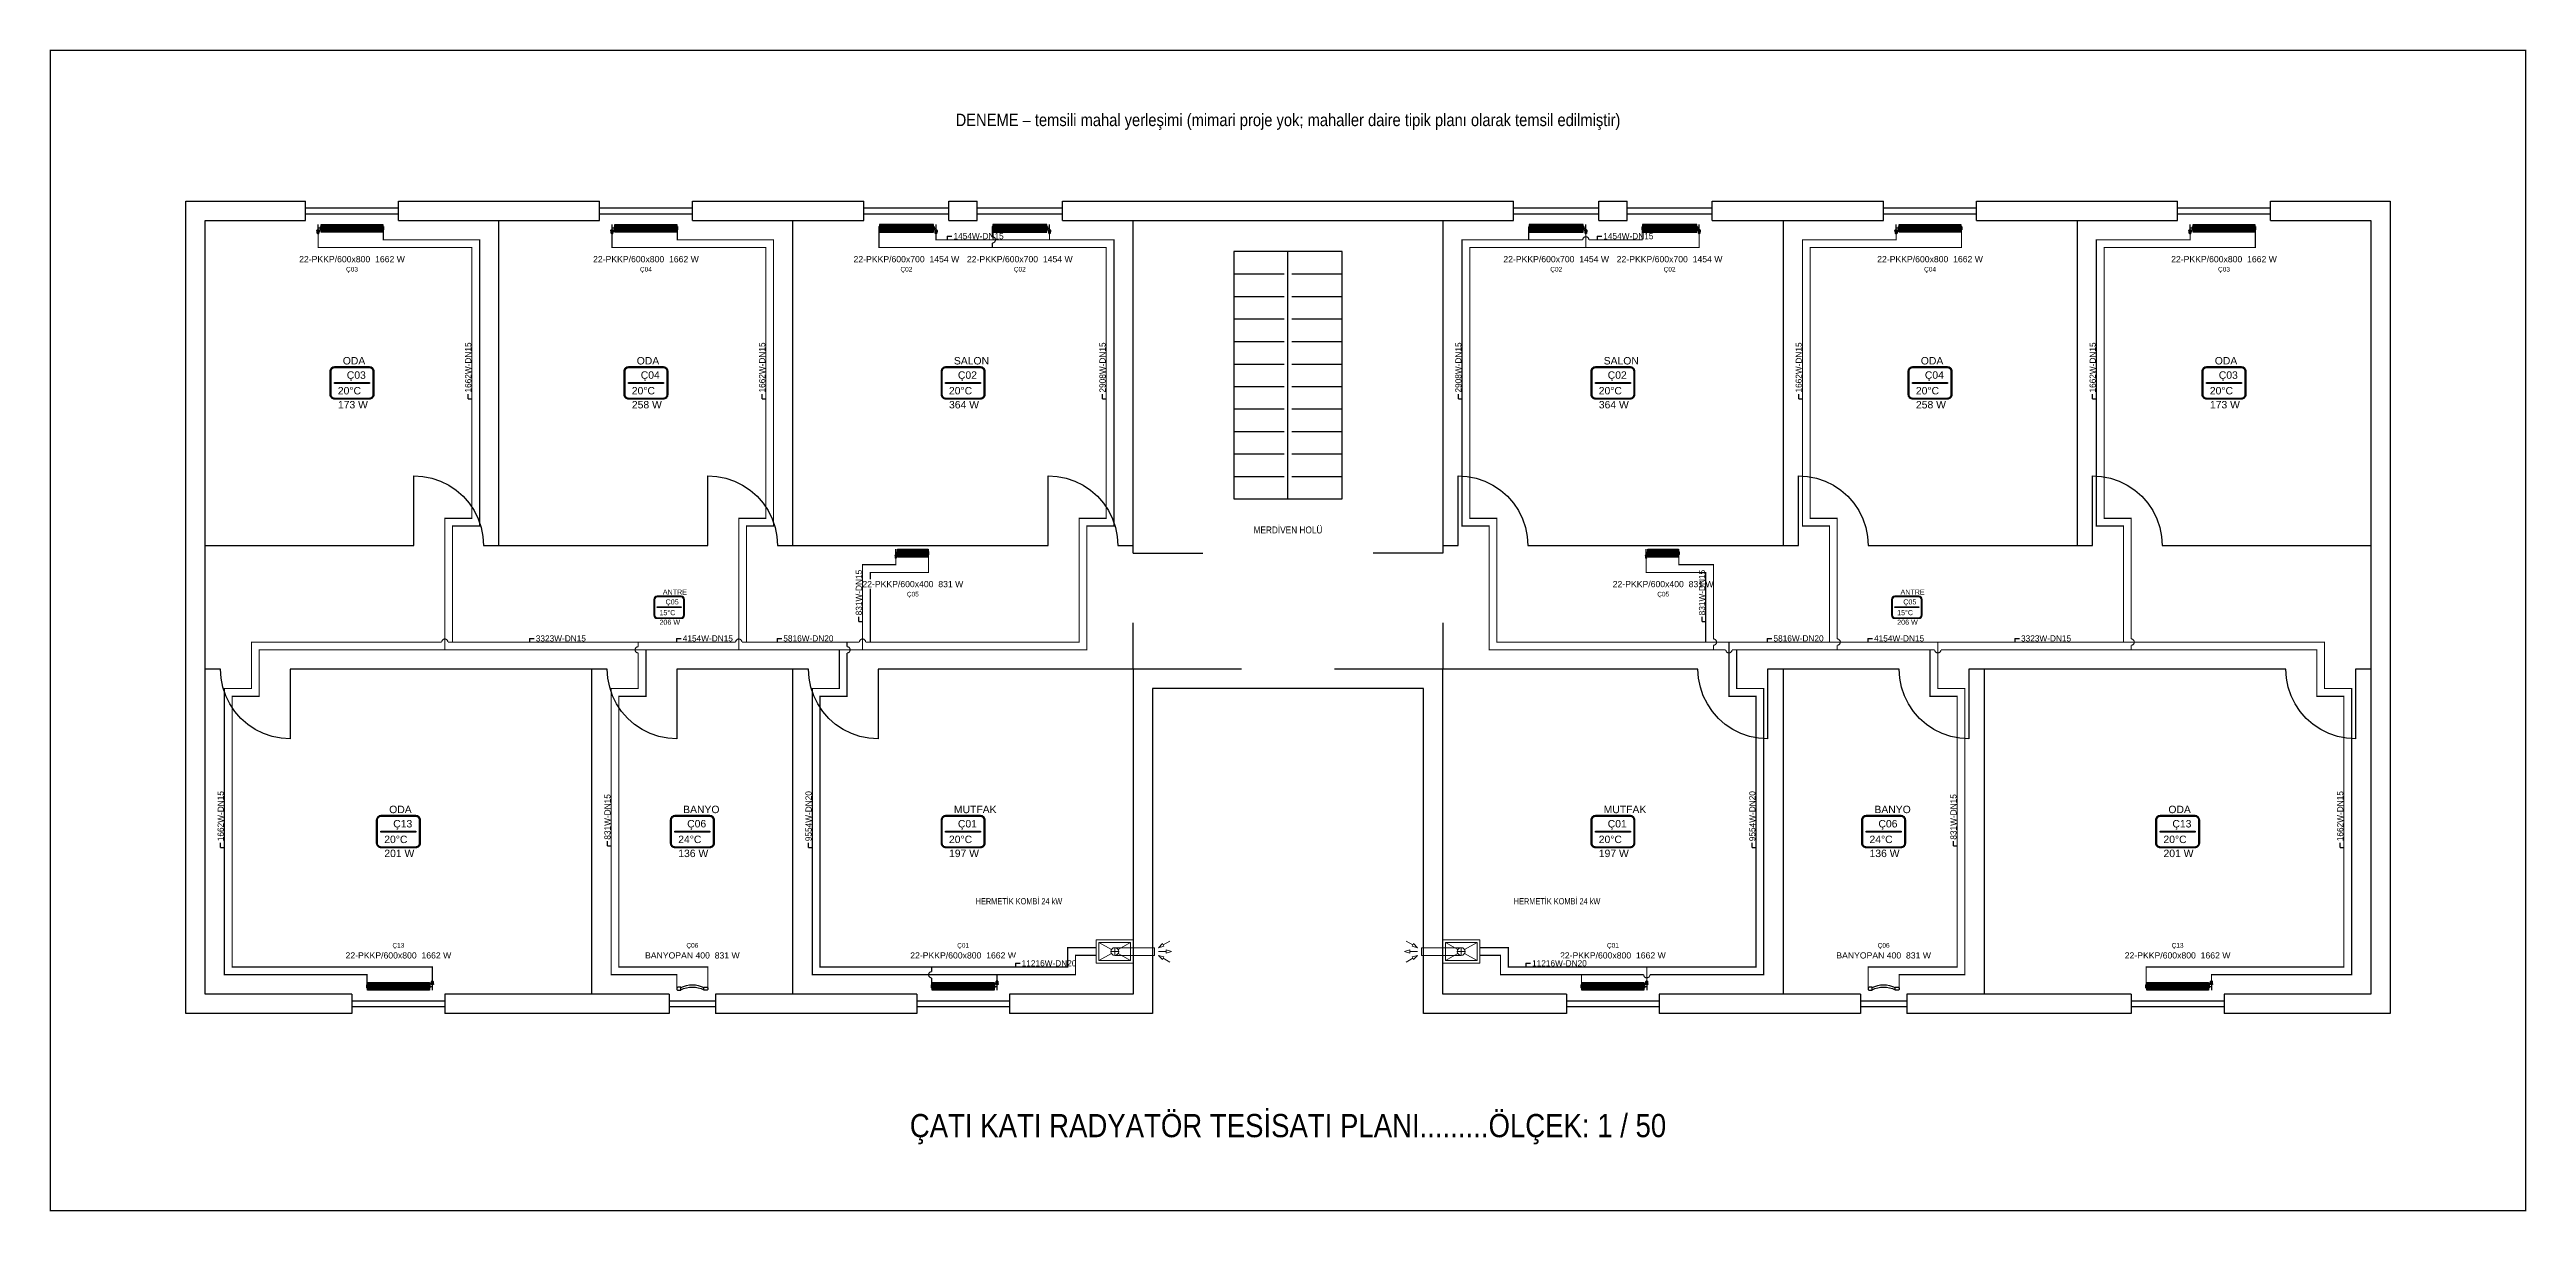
# Model space of a CAD drawing. Header units: centimetres. Extents: x -61 to 10101, y -10239 to 1521.
# Drawn here: x 6899 to 10101, y 19 to 1521 of the extents above; entities that cross this region are included whole.
import ezdxf
from ezdxf.enums import TextEntityAlignment as Align

# ---------------------------------------------------------------- set-up
doc = ezdxf.new("R2010")
doc.units = ezdxf.units.CM
doc.linetypes.add('DASHED', pattern=[1.524, 1.27, -0.254])
for name, color, linetype in [('MTY-ISIKAYBIMAHAL', 2, 'Continuous'), ('MTY-ISITMA-CAP', 41, 'Continuous'), ('MTY-RADYATÖR', 2, 'Continuous'), ('MTY-TEFRIS', 15, 'Continuous'), ('MTY-TEFRIS-CIKTI', 250, 'Continuous'), ('ROTAS-BASLIK', 7, 'Continuous'), ('ROTAS-CIHAZ', 135, 'Continuous'), ('ROTAS-DENEME', 1, 'Continuous'), ('ROTAS-ISITMA-CAP', 41, 'Continuous'), ('ROTAS-ISITMA-DONUS', 30, 'DASHED'), ('ROTAS-ISITMA-GIDIS', 10, 'Continuous'), ('ROTAS-MAHAL', 2, 'Continuous'), ('ROTAS-MASKE', 7, 'Continuous'), ('ROTAS-MIMARI-PENCERE', 4, 'Continuous'), ('ROTAS-MIMARI-TEMSILI', 8, 'Continuous'), ('ROTAS-PAFTA', 7, 'Continuous'), ('ROTAS-RADYATOR', 2, 'Continuous'), ('STM-ISITMA-CAP', 41, 'Continuous')]:
    doc.layers.add(name, color=color, linetype=linetype)
doc.styles.add('MTYCAP', font='wturkce.SHX', dxfattribs={"width": 0.65, "height": 20})
doc.styles.add('MTYCAPLT', font='arial.ttf', dxfattribs={"width": 0.65, "height": 1})
doc.styles.add('ROTAS', font='arial.ttf')

# ---------------------------------------------------------------- blocks, each defined once
blk = doc.blocks.new('MTY-RADYATOR Panel')
at = {"layer": 'MTY-RADYATÖR', "color": 15}
for p, q in [((-1.9, 8.2), (-1.4, 11.2)), ((-1.9, 8.2), (1.9, 8.2)), ((1.9, 8), (-1.9, 8)), ((-1.4, 11.2), (1.4, 11.2)), ((-1.3, 11.2), (-1.3, 8.2)), ((-1.1, 11.7), (1.1, 11.7)), ((-1.1, 7.2), (1.1, 7.2)), ((-0.7, 11.2), (-0.7, 8.2)), ((-0.6, 11.9), (0.6, 11.9)), ((0, 11.2), (0, 8.2)), ((0.6, 11.2), (0.6, 8.2)), ((1.3, 11.2), (1.3, 8.2)), ((1.9, 8.2), (1.4, 11.2)), ((3.4, 6.9), (3.8, 6.9)), ((3.4, 3.1), (3.4, 6.9)), ((3.4, 6.3), (3.8, 6.3)), ((3.4, 3.7), (3.8, 3.7)), ((3.4, 3.1), (3.8, 3.1)), ((3.8, 2.8), (3.8, 7.2)), ((3.8, 7.2), (4, 7.2)), ((3.8, 2.8), (4, 2.8)), ((4, 7.2), (4.4, 7.3)), ((4, 2.8), (4, 7.2)), ((4, 2.8), (4.4, 2.7)), ((105.3, 7.2), (104.9, 7.3)), ((105.3, 2.8), (104.9, 2.7)), ((105.3, 2.8), (105.3, 7.2)), ((105.5, 7.2), (105.3, 7.2)), ((105.5, 2.8), (105.3, 2.8)), ((105.5, 2.8), (105.5, 7.2)), ((105.9, 6.9), (105.5, 6.9)), ((105.9, 6.3), (105.5, 6.3)), ((105.9, 3.7), (105.5, 3.7)), ((105.9, 3.1), (105.5, 3.1)), ((105.9, 3.1), (105.9, 6.9))]:
    blk.add_line(p, q, dxfattribs=at)
at = {"layer": 'MTY-RADYATÖR', "color": 15, "ltscale": 0.3}
for p, q in [((0, 7.2), (0, 0)), ((3.8, 5), (0, 5))]:
    blk.add_line(p, q, dxfattribs=at)
at = {"layer": 'MTY-RADYATÖR'}
for p, q in [((5.7, 9), (5.7, 1)), ((6.7, 1), (6.7, 9)), ((7.2, 9), (7.2, 1)), ((8.2, 1), (8.2, 9)), ((8.7, 9), (8.7, 1)), ((9.7, 1), (9.7, 9)), ((10.2, 9), (10.2, 1)), ((11.2, 1), (11.2, 9)), ((11.7, 9), (11.7, 1)), ((12.7, 1), (12.7, 9)), ((13.2, 9), (13.2, 1)), ((14.2, 1), (14.2, 9)), ((14.7, 9), (14.7, 1)), ((15.7, 1), (15.7, 9)), ((16.2, 9), (16.2, 1)), ((17.2, 1), (17.2, 9)), ((17.7, 9), (17.7, 1)), ((18.7, 1), (18.7, 9)), ((19.2, 9), (19.2, 1)), ((20.2, 1), (20.2, 9)), ((20.7, 9), (20.7, 1)), ((21.7, 1), (21.7, 9)), ((22.2, 9), (22.2, 1)), ((23.2, 1), (23.2, 9)), ((23.7, 9), (23.7, 1)), ((24.7, 1), (24.7, 9)), ((25.2, 9), (25.2, 1)), ((26.2, 1), (26.2, 9)), ((26.7, 9), (26.7, 1)), ((27.7, 1), (27.7, 9)), ((28.2, 9), (28.2, 1)), ((29.2, 1), (29.2, 9)), ((29.7, 9), (29.7, 1)), ((30.7, 1), (30.7, 9)), ((31.2, 9), (31.2, 1)), ((32.2, 1), (32.2, 9)), ((32.7, 9), (32.7, 1)), ((33.7, 1), (33.7, 9)), ((34.2, 9), (34.2, 1)), ((35.2, 1), (35.2, 9)), ((35.7, 9), (35.7, 1)), ((36.7, 1), (36.7, 9)), ((37.2, 9), (37.2, 1)), ((38.2, 1), (38.2, 9)), ((38.7, 9), (38.7, 1)), ((39.7, 1), (39.7, 9)), ((40.2, 9), (40.2, 1)), ((41.2, 1), (41.2, 9)), ((41.7, 9), (41.7, 1)), ((42.7, 1), (42.7, 9)), ((43.2, 9), (43.2, 1)), ((44.2, 1), (44.2, 9)), ((44.7, 9), (44.7, 1)), ((45.7, 1), (45.7, 9)), ((46.2, 9), (46.2, 1)), ((47.2, 1), (47.2, 9)), ((47.7, 9), (47.7, 1)), ((48.7, 1), (48.7, 9)), ((49.2, 9), (49.2, 1)), ((50.2, 1), (50.2, 9)), ((50.7, 9), (50.7, 1)), ((51.7, 1), (51.7, 9)), ((52.2, 9), (52.2, 1)), ((53.2, 1), (53.2, 9)), ((53.7, 9), (53.7, 1)), ((54.7, 1), (54.7, 9)), ((55.2, 9), (55.2, 1)), ((56.2, 1), (56.2, 9)), ((56.7, 9), (56.7, 1)), ((57.7, 1), (57.7, 9)), ((58.2, 9), (58.2, 1)), ((59.2, 1), (59.2, 9)), ((59.7, 9), (59.7, 1)), ((60.7, 1), (60.7, 9)), ((61.2, 9), (61.2, 1)), ((62.2, 1), (62.2, 9)), ((62.7, 9), (62.7, 1)), ((63.7, 1), (63.7, 9)), ((64.2, 9), (64.2, 1)), ((65.2, 1), (65.2, 9)), ((65.7, 9), (65.7, 1)), ((66.7, 1), (66.7, 9)), ((67.2, 9), (67.2, 1)), ((68.2, 1), (68.2, 9)), ((68.7, 9), (68.7, 1)), ((69.7, 1), (69.7, 9)), ((70.2, 9), (70.2, 1)), ((71.2, 1), (71.2, 9)), ((71.7, 9), (71.7, 1)), ((72.7, 1), (72.7, 9)), ((73.2, 9), (73.2, 1)), ((74.2, 1), (74.2, 9)), ((74.7, 9), (74.7, 1)), ((75.7, 1), (75.7, 9)), ((76.2, 9), (76.2, 1)), ((77.2, 1), (77.2, 9)), ((77.7, 9), (77.7, 1)), ((78.7, 1), (78.7, 9)), ((79.2, 9), (79.2, 1)), ((80.2, 1), (80.2, 9)), ((80.7, 9), (80.7, 1)), ((81.7, 1), (81.7, 9)), ((82.2, 9), (82.2, 1)), ((83.2, 1), (83.2, 9)), ((83.7, 9), (83.7, 1)), ((84.7, 1), (84.7, 9)), ((85.2, 9), (85.2, 1)), ((86.2, 1), (86.2, 9)), ((86.7, 9), (86.7, 1)), ((87.7, 1), (87.7, 9)), ((88.2, 9), (88.2, 1)), ((89.2, 1), (89.2, 9)), ((89.7, 9), (89.7, 1)), ((90.7, 1), (90.7, 9)), ((91.2, 9), (91.2, 1)), ((92.2, 1), (92.2, 9)), ((92.7, 9), (92.7, 1)), ((93.7, 1), (93.7, 9)), ((94.2, 9), (94.2, 1)), ((95.2, 1), (95.2, 9)), ((95.7, 9), (95.7, 1)), ((96.7, 1), (96.7, 9)), ((97.2, 9), (97.2, 1)), ((98.2, 1), (98.2, 9)), ((98.7, 9), (98.7, 1)), ((99.7, 1), (99.7, 9)), ((100.2, 9), (100.2, 1)), ((101.2, 1), (101.2, 9)), ((101.7, 9), (101.7, 1)), ((102.7, 1), (102.7, 9))]:
    blk.add_line(p, q, dxfattribs=at)
at = {"layer": 'MTY-RADYATÖR', "color": 15}
blk.add_lwpolyline([(4.7, 0), (104.7, 0), (104.7, 10), (4.7, 10)], close=True, dxfattribs=at)
for centre, start, end in [((4.4, 7.5), 274, 350), ((4.4, 2.5), 10, 86), ((104.9, 7.5), 190, 266), ((104.9, 2.5), 94, 170)]:
    blk.add_arc(centre, 0.245, start, end, dxfattribs=at)
at = {"layer": 'MTY-RADYATÖR'}
for centre, start, end in [((6.2, 9), 0, 180), ((6.2, 1), 180, 0), ((7.7, 9), 0, 180), ((7.7, 1), 180, 0), ((9.2, 9), 0, 180), ((9.2, 1), 180, 0), ((10.7, 9), 0, 180), ((10.7, 1), 180, 0), ((12.2, 9), 0, 180), ((12.2, 1), 180, 0), ((13.7, 9), 0, 180), ((13.7, 1), 180, 0), ((15.2, 9), 0, 180), ((15.2, 1), 180, 0), ((16.7, 9), 0, 180), ((16.7, 1), 180, 0), ((18.2, 9), 0, 180), ((18.2, 1), 180, 0), ((19.7, 9), 0, 180), ((19.7, 1), 180, 0), ((21.2, 9), 0, 180), ((21.2, 1), 180, 0), ((22.7, 9), 0, 180), ((22.7, 1), 180, 0), ((24.2, 9), 0, 180), ((24.2, 1), 180, 0), ((25.7, 9), 0, 180), ((25.7, 1), 180, 0), ((27.2, 9), 0, 180), ((27.2, 1), 180, 0), ((28.7, 9), 0, 180), ((28.7, 1), 180, 0), ((30.2, 9), 0, 180), ((30.2, 1), 180, 0), ((31.7, 9), 0, 180), ((31.7, 1), 180, 0), ((33.2, 9), 0, 180), ((33.2, 1), 180, 0), ((34.7, 9), 0, 180), ((34.7, 1), 180, 0), ((36.2, 9), 0, 180), ((36.2, 1), 180, 0), ((37.7, 9), 0, 180), ((37.7, 1), 180, 0), ((39.2, 9), 0, 180), ((39.2, 1), 180, 0), ((40.7, 9), 0, 180), ((40.7, 1), 180, 0), ((42.2, 9), 0, 180), ((42.2, 1), 180, 0), ((43.7, 9), 0, 180), ((43.7, 1), 180, 0), ((45.2, 9), 0, 180), ((45.2, 1), 180, 0), ((46.7, 9), 0, 180), ((46.7, 1), 180, 0), ((48.2, 9), 0, 180), ((48.2, 1), 180, 0), ((49.7, 9), 0, 180), ((49.7, 1), 180, 0), ((51.2, 9), 0, 180), ((51.2, 1), 180, 0), ((52.7, 9), 0, 180), ((52.7, 1), 180, 0), ((54.2, 9), 0, 180), ((54.2, 1), 180, 0), ((55.7, 9), 0, 180), ((55.7, 1), 180, 0), ((57.2, 9), 0, 180), ((57.2, 1), 180, 0), ((58.7, 9), 0, 180), ((58.7, 1), 180, 0), ((60.2, 9), 0, 180), ((60.2, 1), 180, 0), ((61.7, 9), 0, 180), ((61.7, 1), 180, 0), ((63.2, 9), 0, 180), ((63.2, 1), 180, 0), ((64.7, 9), 0, 180), ((64.7, 1), 180, 0), ((66.2, 9), 0, 180), ((66.2, 1), 180, 0), ((67.7, 9), 0, 180), ((67.7, 1), 180, 0), ((69.2, 9), 0, 180), ((69.2, 1), 180, 0), ((70.7, 9), 0, 180), ((70.7, 1), 180, 0), ((72.2, 9), 0, 180), ((72.2, 1), 180, 0), ((73.7, 9), 0, 180), ((73.7, 1), 180, 0), ((75.2, 9), 0, 180), ((75.2, 1), 180, 0), ((76.7, 9), 0, 180), ((76.7, 1), 180, 0), ((78.2, 9), 0, 180), ((78.2, 1), 180, 0), ((79.7, 9), 0, 180), ((79.7, 1), 180, 0), ((81.2, 9), 0, 180), ((81.2, 1), 180, 0), ((82.7, 9), 0, 180), ((82.7, 1), 180, 0), ((84.2, 9), 0, 180), ((84.2, 1), 180, 0), ((85.7, 9), 0, 180), ((85.7, 1), 180, 0), ((87.2, 9), 0, 180), ((87.2, 1), 180, 0), ((88.7, 9), 0, 180), ((88.7, 1), 180, 0), ((90.2, 9), 0, 180), ((90.2, 1), 180, 0), ((91.7, 9), 0, 180), ((91.7, 1), 180, 0), ((93.2, 9), 0, 180), ((93.2, 1), 180, 0), ((94.7, 9), 0, 180), ((94.7, 1), 180, 0), ((96.2, 9), 0, 180), ((96.2, 1), 180, 0), ((97.7, 9), 0, 180), ((97.7, 1), 180, 0), ((99.2, 9), 0, 180), ((99.2, 1), 180, 0), ((100.7, 9), 0, 180), ((100.7, 1), 180, 0), ((102.2, 9), 0, 180), ((102.2, 1), 180, 0)]:
    blk.add_arc(centre, 0.5, start, end, dxfattribs=at)
at = {"layer": 'MTY-RADYATÖR', "color": 15}
for centre, major_axis, start_param, end_param in [((-1.1, 8), (0.584, 0.584), 2.161559, 3.926991), ((-0.6, 11), (0.584, 0.584), 0.785398, 2.161559), ((0.6, 11), (-0.584, 0.584), 4.121626, 5.497787), ((1.1, 8), (0.584, 0.584), 3.926991, 5.692422)]:
    blk.add_ellipse(centre, major_axis=major_axis, ratio=1, start_param=start_param, end_param=end_param, dxfattribs=at)
at = {"layer": 'MTY-RADYATÖR', "style": 'MTYCAPLT', "width": 0.65}
blk.add_attdef('RAD', text='', height=10, dxfattribs=at).set_placement((54.7, 22.5), align=Align.MIDDLE_CENTER)
at = {"layer": 'MTY-TEFRIS-CIKTI', "style": 'MTYCAPLT', "width": 0.65}
blk.add_attdef('NO', text='', height=6, dxfattribs=at).set_placement((54.7, 35), align=Align.MIDDLE_CENTER)
blk = doc.blocks.new('MTY-RADYATOR Banyopan')
at = {"layer": 'MTY-RADYATÖR', "color": 15}
for points in [[(-3, 0), (0, 0), (0, 3), (-3, 3, 0.414214), (-4, 2), (-4, 1, 0.414214)], [(27, 0), (24, 0), (24, 3), (27, 3, -0.414214), (28, 2), (28, 1, -0.414214)]]:
    blk.add_lwpolyline(points, format="xyb", close=True, dxfattribs=at)
at = {"layer": 'MTY-RADYATÖR'}
for centre, radius, start, end in [((12, -20.6), 26.2, 62.7637, 117.2363), ((12, -22.1), 25.4, 61.8807, 118.1193)]:
    blk.add_arc(centre, radius, start, end, dxfattribs=at)
at = {"layer": 'MTY-RADYATÖR', "style": 'MTYCAPLT', "width": 0.65}
blk.add_attdef('RAD', text='', height=10, dxfattribs=at).set_placement((12, 18), align=Align.MIDDLE_CENTER)
at = {"layer": 'MTY-TEFRIS-CIKTI', "style": 'MTYCAPLT', "width": 0.65}
blk.add_attdef('NO', text='', height=6, dxfattribs=at).set_placement((12, 30), align=Align.MIDDLE_CENTER)
blk = doc.blocks.new('MTY-KOMBİ')
at = {"layer": 'MTY-TEFRIS', "color": 1, "lineweight": 20, "ltscale": 40}
for p, q in [((19.5, 17.5), (3.4, 26.6)), ((19.5, 12.5), (3.4, 3.4)), ((18.9, 15), (28.9, 15)), ((23.9, 20), (23.9, 10)), ((44.4, 26.6), (28.2, 17.5)), ((44.4, 3.4), (28.2, 12.5))]:
    blk.add_line(p, q, dxfattribs=at)
at = {"layer": 'MTY-TEFRIS', "color": 7, "lineweight": 20, "ltscale": 40}
for p, q in [((23.9, 20), (75.3, 20)), ((23.9, 10), (75.3, 10)), ((75.3, 20), (75.3, 10)), ((85.4, 25.3), (80.3, 20)), ((87.4, 21.8), (80.3, 20)), ((80.3, 15), (90.3, 15)), ((87.4, 8.2), (80.3, 10)), ((85.4, 4.7), (80.3, 10)), ((86.4, 23.6), (85.4, 25.3)), ((86.4, 6.5), (85.4, 4.7)), ((95, 28.6), (86.4, 23.6)), ((86.4, 23.6), (87.4, 21.8)), ((86.4, 6.5), (87.4, 8.2)), ((95, 1.4), (86.4, 6.5)), ((90.3, 15), (90.3, 17)), ((90.3, 17), (97.3, 15)), ((90.3, 15), (90.3, 13)), ((90.3, 13), (97.3, 15))]:
    blk.add_line(p, q, dxfattribs=at)
blk.add_lwpolyline([(0, 0), (47.8, 0), (47.8, 30), (0, 30)], close=True, dxfattribs=at)
at = {"layer": 'MTY-TEFRIS', "color": 1, "lineweight": 20, "ltscale": 40}
blk.add_lwpolyline([(3.4, 3.4), (44.4, 3.4), (44.4, 26.6), (3.4, 26.6)], close=True, dxfattribs=at)
at = {"layer": 'MTY-TEFRIS', "color": 7, "lineweight": 20, "ltscale": 40}
blk.add_circle((23.9, 15), 5, dxfattribs=at)
blk = doc.blocks.new('MTY-RADYATOR CAP')
at = {"layer": 'MTY-ISITMA-CAP'}
for q in [(0.75, 0.6), (0, 0)]:
    blk.add_line((0, 0.6), q, dxfattribs=at)
at = {"layer": 'STM-ISITMA-CAP', "lineweight": -3, "style": 'MTYCAP', "width": 0.65}
blk.add_attdef('SCCP_001', (1, 0.1), '', height=1, dxfattribs=at)
blk = doc.blocks.new('MTY-RADYATOR MAHAL')
at = {"layer": 'MTY-ISIKAYBIMAHAL', "color": 2}
for points in [[(-35.7, 18.4), (-35.7, -18.4, 0.414214), (-28.2, -25.9), (28.2, -25.9, 0.414214), (35.7, -18.4), (35.7, 18.4, 0.414214), (28.2, 25.9), (-28.2, 25.9, 0.414214)], [(-34.2, 18.4), (-34.2, -18.4, 0.414214), (-28.2, -24.4), (28.2, -24.4, 0.414214), (34.2, -18.4), (34.2, 18.4, 0.414214), (28.2, 24.4), (-28.2, 24.4, 0.414214)]]:
    blk.add_lwpolyline(points, format="xyb", close=True, dxfattribs=at)
at = {"layer": 'MTY-ISIKAYBIMAHAL', "color": 4}
for points in [[(-35.2, 18.4), (-35.2, -18.4, 0.414214), (-28.2, -25.4), (28.2, -25.4, 0.414214), (35.2, -18.4), (35.2, 18.4, 0.414214), (28.2, 25.4), (-28.2, 25.4, 0.414214)], [(-34.7, 18.4), (-34.7, -18.4, 0.414214), (-28.2, -24.9), (28.2, -24.9, 0.414214), (34.7, -18.4), (34.7, 18.4, 0.414214), (28.2, 24.9), (-28.2, 24.9, 0.414214)]]:
    blk.add_lwpolyline(points, format="xyb", close=True, dxfattribs=at)
at = {"layer": 'MTY-ISIKAYBIMAHAL', "color": 2}
blk.add_lwpolyline([(-28.2, 0.8), (28.2, 0.8), (28.2, -0.8), (-28.2, -0.8)], close=True, dxfattribs=at)
at = {"layer": 'MTY-ISIKAYBIMAHAL', "color": 1, "style": 'MTYCAPLT', "width": 0.65}
for tag, p in [('MAHAL_001', (-14.9, 29.8)), ('NO_001', (-8.3, 6.7))]:
    blk.add_attdef(tag, p, '', height=12, rotation=360, dxfattribs=at)
at = {"layer": 'MTY-ISIKAYBIMAHAL', "color": 4, "style": 'MTYCAPLT', "width": 0.65}
for tag, p in [('DERECE_001', (-22.8, -18.5)), ('ISIKAYBI_001', (-22.7, -41.1))]:
    blk.add_attdef(tag, p, '', height=12, rotation=360, dxfattribs=at)
blk.add_attdef('ALAN', text='', height=12, rotation=360, dxfattribs=at).set_placement((0, -50), align=Align.MIDDLE_CENTER)

msp = doc.modelspace()

# ---------------------------------------------------------------- linework, layer by layer
at = {"layer": 'ROTAS-ISITMA-DONUS', "ltscale": 0.4, "const_width": 1.5}
for points in [[(7420, 755), (7420, 905), (7455, 905), (7455, 1275), (7330.6, 1275), (7330.6, 1287.7)], [(7800, 755), (7800, 905), (7835, 905), (7835, 1275), (7710.6, 1275), (7710.6, 1287.7)], [(8811.2, 1275), (8811.2, 1287.7)], [(7960, 755), (7960, 845), (8035.3, 845), (8035.3, 867.7)], [(9330, 745), (9330, 685), (9365, 685), (9365, 335), (9250, 335), (9250, 308.8)], [(8879.4, 325), (8879.4, 312.3)]]:
    msp.add_lwpolyline(points, dxfattribs=at)
for points in [[(7930, 755), (7946, 755, -1), (7954, 755), (8230, 755), (8230, 915), (8265, 915), (8265, 1265), (7971.2, 1265), (7971.2, 1287.7)], [(8117.8, 1265), (8117.8, 1271, 1), (8117.8, 1279), (8117.8, 1287.7)], [(9080, 745), (9075, 745), (9074, 745, -1), (9066, 745), (8760, 745), (8760, 905), (8725, 905), (8725, 1275), (8881, 1275, -1), (8889, 1275), (8957.8, 1275), (8957.8, 1287.7)], [(9210, 745), (9210, 750), (9210, 751, 1), (9210, 759), (9210, 915), (9175, 915), (9175, 1265), (9370.6, 1265), (9370.6, 1287.7)], [(9590, 745), (9590, 750), (9590, 751, 1), (9590, 759), (9590, 915), (9555, 915), (9555, 1265), (9750.6, 1265), (9750.6, 1287.7)], [(9050, 745), (9050, 750), (9050, 751, 1), (9050, 759), (9050, 855), (9005.3, 855), (9005.3, 867.7)], [(8252.2, 360), (8215.2, 360), (8215.2, 335), (7895, 335), (7895, 685), (7930, 685), (7930, 741, 1), (7930, 749), (7930, 755), (7794, 755, 1), (7786, 755), (7414, 755, 1), (7406, 755), (7160, 755), (7160, 695), (7125, 695), (7125, 325), (7309.4, 325), (7309.4, 312.3)], [(7660, 755), (7660, 750), (7660, 749, 1), (7660, 741), (7660, 695), (7625, 695), (7625, 325), (7710, 325), (7710, 308.8)], [(8747.8, 350), (8774.8, 350), (8774.8, 325), (8959.8, 325, 1), (8967.8, 325), (9115, 325), (9115, 695), (9080, 695), (9080, 745), (9336, 745, 1), (9344, 745), (9830, 745), (9830, 685), (9865, 685), (9865, 335), (9609.4, 335), (9609.4, 312.3)], [(8039.4, 335), (8039.4, 329, 1), (8039.4, 321), (8039.4, 312.3)]]:
    msp.add_lwpolyline(points, format="xyb", dxfattribs=at)
at = {"layer": 'ROTAS-ISITMA-GIDIS', "const_width": 1.5}
for points in [[(7410, 745), (7410, 750), (7410, 915), (7445, 915), (7445, 1265), (7246.2, 1265), (7246.2, 1283)], [(7790, 745), (7790, 750), (7790, 915), (7825, 915), (7825, 1265), (7626.2, 1265), (7626.2, 1283)], [(7920, 745), (7925, 745), (8240, 745), (8240, 905), (8275, 905), (8275, 1275), (8045, 1275), (8045, 1283)], [(8191.6, 1275), (8191.6, 1283)], [(9070, 755), (8770, 755), (8770, 915), (8735, 915), (8735, 1265), (9031.6, 1265), (9031.6, 1283)], [(8885, 1265), (8885, 1283)], [(9200, 755), (9200, 905), (9165, 905), (9165, 1275), (9286.2, 1275), (9286.2, 1283)], [(9580, 755), (9580, 905), (9545, 905), (9545, 1275), (9666.2, 1275), (9666.2, 1283)], [(7950, 745), (7950, 750), (7950, 855), (7993.1, 855), (7993.1, 863)], [(9040, 755), (9040, 845), (8963.1, 845), (8963.1, 863)], [(8252.2, 350), (8225.2, 350), (8225.2, 325), (7885, 325), (7885, 695), (7920, 695), (7920, 745), (7170, 745), (7170, 685), (7135, 685), (7135, 335), (7393.8, 335), (7393.8, 317)], [(7670, 745), (7670, 685), (7635, 685), (7635, 335), (7750, 335), (7750, 308.8)], [(8747.8, 360), (8784.8, 360), (8784.8, 335), (9105, 335), (9105, 685), (9070, 685), (9070, 755), (9840, 755), (9840, 695), (9875, 695), (9875, 325), (9693.8, 325), (9693.8, 317)], [(9340, 755), (9340, 750), (9340, 695), (9375, 695), (9375, 325), (9290, 325), (9290, 308.8)], [(8123.8, 325), (8123.8, 317)], [(8963.8, 335), (8963.8, 317)]]:
    msp.add_lwpolyline(points, dxfattribs=at)
at = {"layer": 'ROTAS-MIMARI-PENCERE'}
for points in [[(7230, 1300), (7230, 1325)], [(7230, 1316.2), (7350, 1316.2)], [(7350, 1300), (7350, 1325)], [(7610, 1300), (7610, 1325)], [(7610, 1316.2), (7730, 1316.2)], [(7730, 1300), (7730, 1325)], [(7951.7, 1300), (7951.7, 1325)], [(7951.7, 1316.2), (8061.7, 1316.2)], [(8061.7, 1300), (8061.7, 1325)], [(8098.3, 1300), (8098.3, 1325)], [(8098.3, 1316.2), (8208.3, 1316.2)], [(8208.3, 1300), (8208.3, 1325)], [(8791.7, 1300), (8791.7, 1325)], [(8791.7, 1316.2), (8901.7, 1316.2)], [(8901.7, 1300), (8901.7, 1325)], [(8938.3, 1300), (8938.3, 1325)], [(8938.3, 1316.2), (9048.3, 1316.2)], [(9048.3, 1300), (9048.3, 1325)], [(9270, 1300), (9270, 1325)], [(9270, 1316.2), (9390, 1316.2)], [(9390, 1300), (9390, 1325)], [(9650, 1300), (9650, 1325)], [(9650, 1316.2), (9770, 1316.2)], [(9770, 1300), (9770, 1325)], [(7230, 1308.8), (7350, 1308.8)], [(7610, 1308.8), (7730, 1308.8)], [(7951.7, 1308.8), (8061.7, 1308.8)], [(8098.3, 1308.8), (8208.3, 1308.8)], [(8791.7, 1308.8), (8901.7, 1308.8)], [(8938.3, 1308.8), (9048.3, 1308.8)], [(9270, 1308.8), (9390, 1308.8)], [(9650, 1308.8), (9770, 1308.8)], [(7290, 300), (7290, 275)], [(7290, 291.2), (7410, 291.2)], [(7410, 300), (7410, 275)], [(7700, 300), (7700, 275)], [(7700, 291.2), (7760, 291.2)], [(7760, 300), (7760, 275)], [(8020, 300), (8020, 275)], [(8020, 291.2), (8140, 291.2)], [(8140, 300), (8140, 275)], [(8860, 300), (8860, 275)], [(8860, 291.2), (8980, 291.2)], [(8980, 300), (8980, 275)], [(9240, 300), (9240, 275)], [(9240, 291.2), (9300, 291.2)], [(9300, 300), (9300, 275)], [(9590, 300), (9590, 275)], [(9590, 291.2), (9710, 291.2)], [(9710, 300), (9710, 275)], [(7290, 283.8), (7410, 283.8)], [(7700, 283.8), (7760, 283.8)], [(8020, 283.8), (8140, 283.8)], [(8860, 283.8), (8980, 283.8)], [(9240, 283.8), (9300, 283.8)], [(9590, 283.8), (9710, 283.8)]]:
    msp.add_lwpolyline(points, dxfattribs=at)
at = {"layer": 'ROTAS-MIMARI-TEMSILI'}
for points in [[(7290, 275), (7075, 275), (7075, 1325), (7230, 1325)], [(7350, 1325), (7610, 1325)], [(7730, 1325), (7951.7, 1325)], [(8061.7, 1325), (8098.3, 1325)], [(8208.3, 1325), (8791.7, 1325)], [(8901.7, 1325), (8938.3, 1325)], [(9048.3, 1325), (9270, 1325)], [(9390, 1325), (9650, 1325)], [(9770, 1325), (9925, 1325), (9925, 275), (9710, 275)], [(7100, 880), (7100, 1300)], [(7100, 1300), (7230, 1300)], [(7350, 1300), (7480, 1300)], [(7480, 1300), (7610, 1300)], [(7480, 880), (7480, 1300)], [(7730, 1300), (7860, 1300)], [(7860, 1300), (7951.7, 1300)], [(7860, 880), (7860, 1300)], [(8061.7, 1300), (8098.3, 1300)], [(8208.3, 1300), (8300, 1300)], [(8300, 1300), (8700, 1300)], [(8300, 880), (8300, 1300)], [(8700, 1300), (8791.7, 1300)], [(8700, 1300), (8700, 880)], [(8901.7, 1300), (8938.3, 1300)], [(9048.3, 1300), (9140, 1300)], [(9140, 1300), (9270, 1300)], [(9140, 1300), (9140, 880)], [(9390, 1300), (9520, 1300)], [(9520, 1300), (9650, 1300)], [(9520, 1300), (9520, 880)], [(9770, 1300), (9900, 1300)], [(9900, 1300), (9900, 880)], [(8500, 940), (8500, 1260)], [(8430, 1230.9), (8495, 1230.9)], [(8505, 1230.9), (8570, 1230.9)], [(8430, 1201.8), (8495, 1201.8)], [(8505, 1201.8), (8570, 1201.8)], [(8430, 1172.7), (8495, 1172.7)], [(8505, 1172.7), (8570, 1172.7)], [(8430, 1143.6), (8495, 1143.6)], [(8505, 1143.6), (8570, 1143.6)], [(8430, 1114.5), (8495, 1114.5)], [(8505, 1114.5), (8570, 1114.5)], [(8430, 1085.5), (8495, 1085.5)], [(8505, 1085.5), (8570, 1085.5)], [(8430, 1056.4), (8495, 1056.4)], [(8430, 1027.3), (8495, 1027.3)], [(8505, 1056.4), (8570, 1056.4)], [(8505, 1027.3), (8570, 1027.3)], [(8430, 998.2), (8495, 998.2)], [(8505, 998.2), (8570, 998.2)], [(7370, 880), (7370, 970)], [(7370, 970), (7381.7, 969.2), (7393.3, 966.9), (7404.4, 963.1), (7415, 957.9), (7424.8, 951.4), (7433.6, 943.6), (7441.4, 934.8), (7447.9, 925), (7453.1, 914.4), (7456.9, 903.3), (7459.2, 891.7), (7460, 880)], [(7750, 880), (7750, 970)], [(7750, 970), (7761.7, 969.2), (7773.3, 966.9), (7784.4, 963.1), (7795, 957.9), (7804.8, 951.4), (7813.6, 943.6), (7821.4, 934.8), (7827.9, 925), (7833.1, 914.4), (7836.9, 903.3), (7839.2, 891.7), (7840, 880)], [(8190, 880), (8190, 970)], [(8190, 970), (8201.7, 969.2), (8213.3, 966.9), (8224.4, 963.1), (8235, 957.9), (8244.8, 951.4), (8253.6, 943.6), (8261.4, 934.8), (8267.9, 925), (8273.1, 914.4), (8276.9, 903.3), (8279.2, 891.7), (8280, 880)], [(8430, 969.1), (8495, 969.1)], [(8505, 969.1), (8570, 969.1)], [(8720, 880), (8720, 970)], [(8720, 970), (8731.7, 969.2), (8743.3, 966.9), (8754.4, 963.1), (8765, 957.9), (8774.8, 951.4), (8783.6, 943.6), (8791.4, 934.8), (8797.9, 925), (8803.1, 914.4), (8806.9, 903.3), (8809.2, 891.7), (8810, 880)], [(9160, 880), (9160, 970)], [(9160, 970), (9171.7, 969.2), (9183.3, 966.9), (9194.4, 963.1), (9205, 957.9), (9214.8, 951.4), (9223.6, 943.6), (9231.4, 934.8), (9237.9, 925), (9243.1, 914.4), (9246.9, 903.3), (9249.2, 891.7), (9250, 880)], [(9540, 880), (9540, 970)], [(9540, 970), (9551.7, 969.2), (9563.3, 966.9), (9574.4, 963.1), (9585, 957.9), (9594.8, 951.4), (9603.6, 943.6), (9611.4, 934.8), (9617.9, 925), (9623.1, 914.4), (9626.9, 903.3), (9629.2, 891.7), (9630, 880)], [(7100, 720), (7100, 880)], [(7100, 880), (7370, 880)], [(7460, 880), (7480, 880)], [(7480, 880), (7750, 880)], [(7840, 880), (7860, 880)], [(7860, 880), (8190, 880)], [(8280, 880), (8300, 880)], [(8300, 870), (8300, 880)], [(8300, 870), (8390, 870)], [(8700, 870), (8610, 870)], [(8700, 880), (8720, 880)], [(8700, 880), (8700, 870)], [(8810, 880), (9140, 880)], [(9140, 880), (9160, 880)], [(9250, 880), (9520, 880)], [(9520, 880), (9540, 880)], [(9630, 880), (9900, 880)], [(9900, 880), (9900, 720)], [(8300, 720), (8300, 780)], [(8700, 780), (8700, 720)], [(7100, 300), (7100, 720)], [(7120, 720), (7100, 720)], [(7210, 630), (7198.3, 630.8), (7186.7, 633.1), (7175.6, 636.9), (7165, 642.1), (7155.2, 648.6), (7146.4, 656.4), (7138.6, 665.2), (7132.1, 675), (7126.9, 685.6), (7123.1, 696.7), (7120.8, 708.3), (7120, 720)], [(7600, 720), (7210, 720)], [(7210, 720), (7210, 630)], [(7600, 300), (7600, 720)], [(7620, 720), (7600, 720)], [(7710, 630), (7698.3, 630.8), (7686.7, 633.1), (7675.6, 636.9), (7665, 642.1), (7655.2, 648.6), (7646.4, 656.4), (7638.6, 665.2), (7632.1, 675), (7626.9, 685.6), (7623.1, 696.7), (7620.8, 708.3), (7620, 720)], [(7860, 720), (7710, 720)], [(7710, 720), (7710, 630)], [(7860, 300), (7860, 720)], [(7880, 720), (7860, 720)], [(7970, 630), (7958.3, 630.8), (7946.7, 633.1), (7935.6, 636.9), (7925, 642.1), (7915.2, 648.6), (7906.4, 656.4), (7898.6, 665.2), (7892.1, 675), (7886.9, 685.6), (7883.1, 696.7), (7880.8, 708.3), (7880, 720)], [(8300, 720), (7970, 720)], [(7970, 720), (7970, 630)], [(8440, 720), (8300, 720)], [(8300, 720), (8300, 300)], [(8700, 720), (8560, 720)], [(8700, 300), (8700, 720)], [(9030, 720), (8700, 720)], [(9120, 630), (9108.3, 630.8), (9096.7, 633.1), (9085.6, 636.9), (9075, 642.1), (9065.2, 648.6), (9056.4, 656.4), (9048.6, 665.2), (9042.1, 675), (9036.9, 685.6), (9033.1, 696.7), (9030.8, 708.3), (9030, 720)], [(9140, 720), (9120, 720)], [(9120, 720), (9120, 630)], [(9290, 720), (9140, 720)], [(9140, 720), (9140, 300)], [(9380, 630), (9368.3, 630.8), (9356.7, 633.1), (9345.6, 636.9), (9335, 642.1), (9325.2, 648.6), (9316.4, 656.4), (9308.6, 665.2), (9302.1, 675), (9296.9, 685.6), (9293.1, 696.7), (9290.8, 708.3), (9290, 720)], [(9400, 720), (9380, 720)], [(9380, 720), (9380, 630)], [(9790, 720), (9400, 720)], [(9400, 720), (9400, 300)], [(9880, 630), (9868.3, 630.8), (9856.7, 633.1), (9845.6, 636.9), (9835, 642.1), (9825.2, 648.6), (9816.4, 656.4), (9808.6, 665.2), (9802.1, 675), (9796.9, 685.6), (9793.1, 696.7), (9790.8, 708.3), (9790, 720)], [(9900, 720), (9880, 720)], [(9880, 720), (9880, 630)], [(9900, 720), (9900, 300)], [(8860, 275), (8675, 275), (8675, 695), (8325, 695), (8325, 275)], [(7290, 300), (7100, 300)], [(7600, 300), (7410, 300)], [(7700, 300), (7600, 300)], [(7860, 300), (7760, 300)], [(8020, 300), (7860, 300)], [(8300, 300), (8140, 300)], [(8860, 300), (8700, 300)], [(9140, 300), (8980, 300)], [(9240, 300), (9140, 300)], [(9400, 300), (9300, 300)], [(9590, 300), (9400, 300)], [(9900, 300), (9710, 300)], [(7700, 275), (7410, 275)], [(8020, 275), (7760, 275)], [(8325, 275), (8140, 275)], [(9240, 275), (8980, 275)], [(9590, 275), (9300, 275)]]:
    msp.add_lwpolyline(points, dxfattribs=at)
msp.add_lwpolyline([(8430, 940), (8570, 940), (8570, 1260), (8430, 1260)], close=True, dxfattribs=at)

# ---------------------------------------------------------------- block references
at = {"layer": 'ROTAS-CIHAZ'}
msp.add_blockref('MTY-KOMBİ', (8252.2, 340), dxfattribs=at)
at = {"layer": 'ROTAS-CIHAZ', "rotation": 180}
msp.add_blockref('MTY-KOMBİ', (8747.8, 370), dxfattribs=at)

# ---------------------------------------------------------------- wipeouts: each hides what was drawn before it
for points in [[(8067.7, 1418), (8924.3, 1418), (8924.3, 1442), (8067.7, 1442)], [(8465.7, 893.2), (8529.8, 893.2), (8529.8, 906.8), (8465.7, 906.8)], [(8064.2, 107.5), (8920.8, 107.5), (8920.8, 152.5), (8064.2, 152.5)]]:
    msp.add_wipeout(points).dxf.layer = 'ROTAS-MASKE'

# ---------------------------------------------------------------- next in the draw order: texts
at = {"layer": 'ROTAS-BASLIK', "style": 'ROTAS', "width": 0.85}
msp.add_text('ÇATI KATI RADYATÖR TESİSATI PLANI.........ÖLÇEK: 1 / 50', height=30, dxfattribs=at).set_placement((8500, 130), align=Align.MIDDLE_CENTER)
at = {"layer": 'ROTAS-DENEME', "style": 'ROTAS', "width": 0.85}
msp.add_text('DENEME – temsili mahal yerleşimi (mimari proje yok; mahaller daire tipik planı olarak temsil edilmiştir)', height=16, dxfattribs=at).set_placement((8500, 1430), align=Align.MIDDLE_CENTER)
at = {"layer": 'ROTAS-MIMARI-TEMSILI', "style": 'ROTAS', "width": 0.85}
msp.add_text('MERDİVEN HOLÜ', height=9, dxfattribs=at).set_placement((8500, 900), align=Align.MIDDLE_CENTER)

# ---------------------------------------------------------------- next in the draw order: wipeouts: each hides what was drawn before it
for points in [[(7230.8, 1244), (7345.2, 1244), (7345.2, 1256), (7230.8, 1256)], [(7610.8, 1244), (7725.2, 1244), (7725.2, 1256), (7610.8, 1256)], [(7947.5, 1244), (8061.9, 1244), (8061.9, 1256), (7947.5, 1256)], [(8094.1, 1244), (8208.5, 1244), (8208.5, 1256), (8094.1, 1256)], [(8787.5, 1244), (8901.9, 1244), (8901.9, 1256), (8787.5, 1256)], [(8934.1, 1244), (9048.5, 1244), (9048.5, 1256), (8934.1, 1256)], [(9270.8, 1244), (9385.2, 1244), (9385.2, 1256), (9270.8, 1256)], [(9650.8, 1244), (9765.2, 1244), (9765.2, 1256), (9650.8, 1256)], [(7318.8, 1042.8), (7318.8, 1123.6), (7261.2, 1123.6), (7261.2, 1042.8)], [(7698.8, 1042.8), (7698.8, 1123.6), (7641.2, 1123.6), (7641.2, 1042.8)], [(8108.8, 1042.8), (8108.8, 1123.6), (8051.2, 1123.6), (8051.2, 1042.8)], [(8948.8, 1042.8), (8948.8, 1123.6), (8891.2, 1123.6), (8891.2, 1042.8)], [(9358.8, 1042.8), (9358.8, 1123.6), (9301.2, 1123.6), (9301.2, 1042.8)], [(9738.8, 1042.8), (9738.8, 1123.6), (9681.2, 1123.6), (9681.2, 1042.8)], [(7443, 1066.6), (7443, 1113.4), (7432.6, 1113.4), (7432.6, 1066.6)], [(7823, 1066.6), (7823, 1113.4), (7812.6, 1113.4), (7812.6, 1066.6)], [(8263, 1066.6), (8263, 1113.4), (8252.6, 1113.4), (8252.6, 1066.6)], [(8723, 1066.6), (8723, 1113.4), (8712.6, 1113.4), (8712.6, 1066.6)], [(9163, 1066.6), (9163, 1113.4), (9152.6, 1113.4), (9152.6, 1066.6)], [(9543, 1066.6), (9543, 1113.4), (9532.6, 1113.4), (9532.6, 1066.6)], [(7958.2, 824), (8067.8, 824), (8067.8, 836), (7958.2, 836)], [(8928.2, 824), (9037.8, 824), (9037.8, 836), (8928.2, 836)], [(7516.6, 757), (7563.4, 757), (7563.4, 767.4), (7516.6, 767.4)], [(7706.6, 757), (7753.4, 757), (7753.4, 767.4), (7706.6, 767.4)], [(7836.6, 757), (7883.4, 757), (7883.4, 767.4), (7836.6, 767.4)], [(9116.6, 757), (9163.4, 757), (9163.4, 767.4), (9116.6, 767.4)], [(9246.6, 757), (9293.4, 757), (9293.4, 767.4), (9246.6, 767.4)], [(9436.6, 757), (9483.4, 757), (9483.4, 767.4), (9436.6, 767.4)], [(7123, 486.6), (7123, 533.4), (7112.6, 533.4), (7112.6, 486.6)], [(7378.8, 462.8), (7378.8, 543.6), (7321.2, 543.6), (7321.2, 462.8)], [(7623, 488.6), (7623, 531.4), (7612.6, 531.4), (7612.6, 488.6)], [(7758.8, 462.8), (7758.8, 543.6), (7701.2, 543.6), (7701.2, 462.8)], [(7883, 486.6), (7883, 533.4), (7872.6, 533.4), (7872.6, 486.6)], [(8108.8, 462.8), (8108.8, 543.6), (8051.2, 543.6), (8051.2, 462.8)], [(8948.8, 462.8), (8948.8, 543.6), (8891.2, 543.6), (8891.2, 462.8)], [(9103, 486.6), (9103, 533.4), (9092.6, 533.4), (9092.6, 486.6)], [(9298.8, 462.8), (9298.8, 543.6), (9241.2, 543.6), (9241.2, 462.8)], [(9363, 488.6), (9363, 531.4), (9352.6, 531.4), (9352.6, 488.6)], [(9678.8, 462.8), (9678.8, 543.6), (9621.2, 543.6), (9621.2, 462.8)], [(9863, 486.6), (9863, 533.4), (9852.6, 533.4), (9852.6, 486.6)], [(8107.4, 414), (8193, 414), (8193, 426), (8107.4, 426)], [(8803, 414), (8888.6, 414), (8888.6, 426), (8803, 426)], [(7290.8, 344), (7405.2, 344), (7405.2, 356), (7290.8, 356)], [(7680.4, 344), (7775.6, 344), (7775.6, 356), (7680.4, 356)], [(8020.8, 344), (8135.2, 344), (8135.2, 356), (8020.8, 356)], [(8860.8, 344), (8975.2, 344), (8975.2, 356), (8860.8, 356)], [(9220.4, 344), (9315.6, 344), (9315.6, 356), (9220.4, 356)], [(9590.8, 344), (9705.2, 344), (9705.2, 356), (9590.8, 356)]]:
    msp.add_wipeout(points).dxf.layer = 'ROTAS-MASKE'

# ---------------------------------------------------------------- next in the draw order: block references
at = {"layer": 'ROTAS-ISITMA-CAP'}
ref = msp.add_blockref('MTY-RADYATOR CAP', (7445, 1069.6), dxfattribs=dict(at, xscale=8, yscale=8, rotation=90))
ref.add_attrib('SCCP_001', '1662W-DN15', (7444.2, 1077.6), dxfattribs={"layer": 'STM-ISITMA-CAP', "height": 8, "rotation": 90, "style": 'MTYCAP'})
ref = msp.add_blockref('MTY-RADYATOR CAP', (7825, 1069.6), dxfattribs=dict(at, xscale=8, yscale=8, rotation=90))
ref.add_attrib('SCCP_001', '1662W-DN15', (7824.2, 1077.6), dxfattribs={"layer": 'STM-ISITMA-CAP', "height": 8, "rotation": 90, "style": 'MTYCAP'})
ref = msp.add_blockref('MTY-RADYATOR CAP', (8265, 1069.6), dxfattribs=dict(at, xscale=8, yscale=8, rotation=90))
ref.add_attrib('SCCP_001', '2908W-DN15', (8264.2, 1077.6), dxfattribs={"layer": 'STM-ISITMA-CAP', "height": 8, "rotation": 90, "style": 'MTYCAP'})
ref = msp.add_blockref('MTY-RADYATOR CAP', (8725, 1069.6), dxfattribs=dict(at, xscale=8, yscale=8, rotation=90))
ref.add_attrib('SCCP_001', '2908W-DN15', (8724.2, 1077.6), dxfattribs={"layer": 'STM-ISITMA-CAP', "height": 8, "rotation": 90, "style": 'MTYCAP'})
ref = msp.add_blockref('MTY-RADYATOR CAP', (9165, 1069.6), dxfattribs=dict(at, xscale=8, yscale=8, rotation=90))
ref.add_attrib('SCCP_001', '1662W-DN15', (9164.2, 1077.6), dxfattribs={"layer": 'STM-ISITMA-CAP', "height": 8, "rotation": 90, "style": 'MTYCAP'})
ref = msp.add_blockref('MTY-RADYATOR CAP', (9545, 1069.6), dxfattribs=dict(at, xscale=8, yscale=8, rotation=90))
ref.add_attrib('SCCP_001', '1662W-DN15', (9544.2, 1077.6), dxfattribs={"layer": 'STM-ISITMA-CAP', "height": 8, "rotation": 90, "style": 'MTYCAP'})
ref = msp.add_blockref('MTY-RADYATOR CAP', (7519.6, 755), dxfattribs=dict(at, xscale=8, yscale=8))
ref.add_attrib('SCCP_001', '3323W-DN15', (7527.6, 755.8), dxfattribs={"layer": 'STM-ISITMA-CAP', "height": 8, "style": 'MTYCAP'})
ref = msp.add_blockref('MTY-RADYATOR CAP', (7709.6, 755), dxfattribs=dict(at, xscale=8, yscale=8))
ref.add_attrib('SCCP_001', '4154W-DN15', (7717.6, 755.8), dxfattribs={"layer": 'STM-ISITMA-CAP', "height": 8, "style": 'MTYCAP'})
ref = msp.add_blockref('MTY-RADYATOR CAP', (7839.6, 755), dxfattribs=dict(at, xscale=8, yscale=8))
ref.add_attrib('SCCP_001', '5816W-DN20', (7847.6, 755.8), dxfattribs={"layer": 'STM-ISITMA-CAP', "height": 8, "style": 'MTYCAP'})
ref = msp.add_blockref('MTY-RADYATOR CAP', (9119.6, 755), dxfattribs=dict(at, xscale=8, yscale=8))
ref.add_attrib('SCCP_001', '5816W-DN20', (9127.6, 755.8), dxfattribs={"layer": 'STM-ISITMA-CAP', "height": 8, "style": 'MTYCAP'})
ref = msp.add_blockref('MTY-RADYATOR CAP', (9249.6, 755), dxfattribs=dict(at, xscale=8, yscale=8))
ref.add_attrib('SCCP_001', '4154W-DN15', (9257.6, 755.8), dxfattribs={"layer": 'STM-ISITMA-CAP', "height": 8, "style": 'MTYCAP'})
ref = msp.add_blockref('MTY-RADYATOR CAP', (9439.6, 755), dxfattribs=dict(at, xscale=8, yscale=8))
ref.add_attrib('SCCP_001', '3323W-DN15', (9447.6, 755.8), dxfattribs={"layer": 'STM-ISITMA-CAP', "height": 8, "style": 'MTYCAP'})
ref = msp.add_blockref('MTY-RADYATOR CAP', (7125, 489.6), dxfattribs=dict(at, xscale=8, yscale=8, rotation=90))
ref.add_attrib('SCCP_001', '1662W-DN15', (7124.2, 497.6), dxfattribs={"layer": 'STM-ISITMA-CAP', "height": 8, "rotation": 90, "style": 'MTYCAP'})
ref = msp.add_blockref('MTY-RADYATOR CAP', (7625, 491.6), dxfattribs=dict(at, xscale=8, yscale=8, rotation=90))
ref.add_attrib('SCCP_001', '831W-DN15', (7624.2, 499.6), dxfattribs={"layer": 'STM-ISITMA-CAP', "height": 8, "rotation": 90, "style": 'MTYCAP'})
ref = msp.add_blockref('MTY-RADYATOR CAP', (7885, 489.6), dxfattribs=dict(at, xscale=8, yscale=8, rotation=90))
ref.add_attrib('SCCP_001', '9554W-DN20', (7884.2, 497.6), dxfattribs={"layer": 'STM-ISITMA-CAP', "height": 8, "rotation": 90, "style": 'MTYCAP'})
ref = msp.add_blockref('MTY-RADYATOR CAP', (9105, 489.6), dxfattribs=dict(at, xscale=8, yscale=8, rotation=90))
ref.add_attrib('SCCP_001', '9554W-DN20', (9104.2, 497.6), dxfattribs={"layer": 'STM-ISITMA-CAP', "height": 8, "rotation": 90, "style": 'MTYCAP'})
ref = msp.add_blockref('MTY-RADYATOR CAP', (9365, 491.6), dxfattribs=dict(at, xscale=8, yscale=8, rotation=90))
ref.add_attrib('SCCP_001', '831W-DN15', (9364.2, 499.6), dxfattribs={"layer": 'STM-ISITMA-CAP', "height": 8, "rotation": 90, "style": 'MTYCAP'})
ref = msp.add_blockref('MTY-RADYATOR CAP', (9865, 489.6), dxfattribs=dict(at, xscale=8, yscale=8, rotation=90))
ref.add_attrib('SCCP_001', '1662W-DN15', (9864.2, 497.6), dxfattribs={"layer": 'STM-ISITMA-CAP', "height": 8, "rotation": 90, "style": 'MTYCAP'})
at = {"layer": 'ROTAS-MAHAL'}
ref = msp.add_blockref('MTY-RADYATOR MAHAL', (7290, 1090), dxfattribs=dict(at, xscale=0.8, yscale=0.8))
ref.add_attrib('DERECE_001', '20°C', (7271.7, 1075.2), dxfattribs={"layer": 'MTY-ISIKAYBIMAHAL', "color": 4, "height": 9.6, "rotation": 360, "style": 'MTYCAPLT'})
ref.add_attrib('MAHAL_001', 'ODA', (7278.1, 1113.9), dxfattribs={"layer": 'MTY-ISIKAYBIMAHAL', "color": 1, "height": 9.6, "rotation": 360, "style": 'MTYCAPLT'})
ref.add_attrib('ISIKAYBI_001', '173 W', (7271.8, 1057.1), dxfattribs={"layer": 'MTY-ISIKAYBIMAHAL', "color": 4, "height": 9.6, "rotation": 360, "style": 'MTYCAPLT'})
ref.add_attrib('NO_001', 'Ç03', (7283.3, 1095.4), dxfattribs={"layer": 'MTY-ISIKAYBIMAHAL', "color": 1, "height": 9.6, "rotation": 360, "style": 'MTYCAPLT'})
ref = msp.add_blockref('MTY-RADYATOR MAHAL', (7670, 1090), dxfattribs=dict(at, xscale=0.8, yscale=0.8))
ref.add_attrib('DERECE_001', '20°C', (7651.7, 1075.2), dxfattribs={"layer": 'MTY-ISIKAYBIMAHAL', "color": 4, "height": 9.6, "rotation": 360, "style": 'MTYCAPLT'})
ref.add_attrib('MAHAL_001', 'ODA', (7658.1, 1113.9), dxfattribs={"layer": 'MTY-ISIKAYBIMAHAL', "color": 1, "height": 9.6, "rotation": 360, "style": 'MTYCAPLT'})
ref.add_attrib('ISIKAYBI_001', '258 W', (7651.8, 1057.1), dxfattribs={"layer": 'MTY-ISIKAYBIMAHAL', "color": 4, "height": 9.6, "rotation": 360, "style": 'MTYCAPLT'})
ref.add_attrib('NO_001', 'Ç04', (7663.3, 1095.4), dxfattribs={"layer": 'MTY-ISIKAYBIMAHAL', "color": 1, "height": 9.6, "rotation": 360, "style": 'MTYCAPLT'})
ref = msp.add_blockref('MTY-RADYATOR MAHAL', (8080, 1090), dxfattribs=dict(at, xscale=0.8, yscale=0.8))
ref.add_attrib('DERECE_001', '20°C', (8061.7, 1075.2), dxfattribs={"layer": 'MTY-ISIKAYBIMAHAL', "color": 4, "height": 9.6, "rotation": 360, "style": 'MTYCAPLT'})
ref.add_attrib('MAHAL_001', 'SALON', (8068.1, 1113.9), dxfattribs={"layer": 'MTY-ISIKAYBIMAHAL', "color": 1, "height": 9.6, "rotation": 360, "style": 'MTYCAPLT'})
ref.add_attrib('ISIKAYBI_001', '364 W', (8061.8, 1057.1), dxfattribs={"layer": 'MTY-ISIKAYBIMAHAL', "color": 4, "height": 9.6, "rotation": 360, "style": 'MTYCAPLT'})
ref.add_attrib('NO_001', 'Ç02', (8073.3, 1095.4), dxfattribs={"layer": 'MTY-ISIKAYBIMAHAL', "color": 1, "height": 9.6, "rotation": 360, "style": 'MTYCAPLT'})
ref = msp.add_blockref('MTY-RADYATOR MAHAL', (8920, 1090), dxfattribs=dict(at, xscale=0.8, yscale=0.8))
ref.add_attrib('DERECE_001', '20°C', (8901.7, 1075.2), dxfattribs={"layer": 'MTY-ISIKAYBIMAHAL', "color": 4, "height": 9.6, "rotation": 360, "style": 'MTYCAPLT'})
ref.add_attrib('MAHAL_001', 'SALON', (8908.1, 1113.9), dxfattribs={"layer": 'MTY-ISIKAYBIMAHAL', "color": 1, "height": 9.6, "rotation": 360, "style": 'MTYCAPLT'})
ref.add_attrib('ISIKAYBI_001', '364 W', (8901.8, 1057.1), dxfattribs={"layer": 'MTY-ISIKAYBIMAHAL', "color": 4, "height": 9.6, "rotation": 360, "style": 'MTYCAPLT'})
ref.add_attrib('NO_001', 'Ç02', (8913.3, 1095.4), dxfattribs={"layer": 'MTY-ISIKAYBIMAHAL', "color": 1, "height": 9.6, "rotation": 360, "style": 'MTYCAPLT'})
ref = msp.add_blockref('MTY-RADYATOR MAHAL', (9330, 1090), dxfattribs=dict(at, xscale=0.8, yscale=0.8))
ref.add_attrib('DERECE_001', '20°C', (9311.7, 1075.2), dxfattribs={"layer": 'MTY-ISIKAYBIMAHAL', "color": 4, "height": 9.6, "rotation": 360, "style": 'MTYCAPLT'})
ref.add_attrib('MAHAL_001', 'ODA', (9318.1, 1113.9), dxfattribs={"layer": 'MTY-ISIKAYBIMAHAL', "color": 1, "height": 9.6, "rotation": 360, "style": 'MTYCAPLT'})
ref.add_attrib('ISIKAYBI_001', '258 W', (9311.8, 1057.1), dxfattribs={"layer": 'MTY-ISIKAYBIMAHAL', "color": 4, "height": 9.6, "rotation": 360, "style": 'MTYCAPLT'})
ref.add_attrib('NO_001', 'Ç04', (9323.3, 1095.4), dxfattribs={"layer": 'MTY-ISIKAYBIMAHAL', "color": 1, "height": 9.6, "rotation": 360, "style": 'MTYCAPLT'})
ref = msp.add_blockref('MTY-RADYATOR MAHAL', (9710, 1090), dxfattribs=dict(at, xscale=0.8, yscale=0.8))
ref.add_attrib('DERECE_001', '20°C', (9691.7, 1075.2), dxfattribs={"layer": 'MTY-ISIKAYBIMAHAL', "color": 4, "height": 9.6, "rotation": 360, "style": 'MTYCAPLT'})
ref.add_attrib('MAHAL_001', 'ODA', (9698.1, 1113.9), dxfattribs={"layer": 'MTY-ISIKAYBIMAHAL', "color": 1, "height": 9.6, "rotation": 360, "style": 'MTYCAPLT'})
ref.add_attrib('ISIKAYBI_001', '173 W', (9691.8, 1057.1), dxfattribs={"layer": 'MTY-ISIKAYBIMAHAL', "color": 4, "height": 9.6, "rotation": 360, "style": 'MTYCAPLT'})
ref.add_attrib('NO_001', 'Ç03', (9703.3, 1095.4), dxfattribs={"layer": 'MTY-ISIKAYBIMAHAL', "color": 1, "height": 9.6, "rotation": 360, "style": 'MTYCAPLT'})
ref = msp.add_blockref('MTY-RADYATOR MAHAL', (7350, 510), dxfattribs=dict(at, xscale=0.8, yscale=0.8))
ref.add_attrib('DERECE_001', '20°C', (7331.7, 495.2), dxfattribs={"layer": 'MTY-ISIKAYBIMAHAL', "color": 4, "height": 9.6, "rotation": 360, "style": 'MTYCAPLT'})
ref.add_attrib('MAHAL_001', 'ODA', (7338.1, 533.9), dxfattribs={"layer": 'MTY-ISIKAYBIMAHAL', "color": 1, "height": 9.6, "rotation": 360, "style": 'MTYCAPLT'})
ref.add_attrib('ISIKAYBI_001', '201 W', (7331.8, 477.1), dxfattribs={"layer": 'MTY-ISIKAYBIMAHAL', "color": 4, "height": 9.6, "rotation": 360, "style": 'MTYCAPLT'})
ref.add_attrib('NO_001', 'Ç13', (7343.3, 515.4), dxfattribs={"layer": 'MTY-ISIKAYBIMAHAL', "color": 1, "height": 9.6, "rotation": 360, "style": 'MTYCAPLT'})
ref = msp.add_blockref('MTY-RADYATOR MAHAL', (7730, 510), dxfattribs=dict(at, xscale=0.8, yscale=0.8))
ref.add_attrib('DERECE_001', '24°C', (7711.7, 495.2), dxfattribs={"layer": 'MTY-ISIKAYBIMAHAL', "color": 4, "height": 9.6, "rotation": 360, "style": 'MTYCAPLT'})
ref.add_attrib('MAHAL_001', 'BANYO', (7718.1, 533.9), dxfattribs={"layer": 'MTY-ISIKAYBIMAHAL', "color": 1, "height": 9.6, "rotation": 360, "style": 'MTYCAPLT'})
ref.add_attrib('ISIKAYBI_001', '136 W', (7711.8, 477.1), dxfattribs={"layer": 'MTY-ISIKAYBIMAHAL', "color": 4, "height": 9.6, "rotation": 360, "style": 'MTYCAPLT'})
ref.add_attrib('NO_001', 'Ç06', (7723.3, 515.4), dxfattribs={"layer": 'MTY-ISIKAYBIMAHAL', "color": 1, "height": 9.6, "rotation": 360, "style": 'MTYCAPLT'})
ref = msp.add_blockref('MTY-RADYATOR MAHAL', (8080, 510), dxfattribs=dict(at, xscale=0.8, yscale=0.8))
ref.add_attrib('DERECE_001', '20°C', (8061.7, 495.2), dxfattribs={"layer": 'MTY-ISIKAYBIMAHAL', "color": 4, "height": 9.6, "rotation": 360, "style": 'MTYCAPLT'})
ref.add_attrib('MAHAL_001', 'MUTFAK', (8068.1, 533.9), dxfattribs={"layer": 'MTY-ISIKAYBIMAHAL', "color": 1, "height": 9.6, "rotation": 360, "style": 'MTYCAPLT'})
ref.add_attrib('ISIKAYBI_001', '197 W', (8061.8, 477.1), dxfattribs={"layer": 'MTY-ISIKAYBIMAHAL', "color": 4, "height": 9.6, "rotation": 360, "style": 'MTYCAPLT'})
ref.add_attrib('NO_001', 'Ç01', (8073.3, 515.4), dxfattribs={"layer": 'MTY-ISIKAYBIMAHAL', "color": 1, "height": 9.6, "rotation": 360, "style": 'MTYCAPLT'})
ref = msp.add_blockref('MTY-RADYATOR MAHAL', (8920, 510), dxfattribs=dict(at, xscale=0.8, yscale=0.8))
ref.add_attrib('DERECE_001', '20°C', (8901.7, 495.2), dxfattribs={"layer": 'MTY-ISIKAYBIMAHAL', "color": 4, "height": 9.6, "rotation": 360, "style": 'MTYCAPLT'})
ref.add_attrib('MAHAL_001', 'MUTFAK', (8908.1, 533.9), dxfattribs={"layer": 'MTY-ISIKAYBIMAHAL', "color": 1, "height": 9.6, "rotation": 360, "style": 'MTYCAPLT'})
ref.add_attrib('ISIKAYBI_001', '197 W', (8901.8, 477.1), dxfattribs={"layer": 'MTY-ISIKAYBIMAHAL', "color": 4, "height": 9.6, "rotation": 360, "style": 'MTYCAPLT'})
ref.add_attrib('NO_001', 'Ç01', (8913.3, 515.4), dxfattribs={"layer": 'MTY-ISIKAYBIMAHAL', "color": 1, "height": 9.6, "rotation": 360, "style": 'MTYCAPLT'})
ref = msp.add_blockref('MTY-RADYATOR MAHAL', (9270, 510), dxfattribs=dict(at, xscale=0.8, yscale=0.8))
ref.add_attrib('DERECE_001', '24°C', (9251.7, 495.2), dxfattribs={"layer": 'MTY-ISIKAYBIMAHAL', "color": 4, "height": 9.6, "rotation": 360, "style": 'MTYCAPLT'})
ref.add_attrib('MAHAL_001', 'BANYO', (9258.1, 533.9), dxfattribs={"layer": 'MTY-ISIKAYBIMAHAL', "color": 1, "height": 9.6, "rotation": 360, "style": 'MTYCAPLT'})
ref.add_attrib('ISIKAYBI_001', '136 W', (9251.8, 477.1), dxfattribs={"layer": 'MTY-ISIKAYBIMAHAL', "color": 4, "height": 9.6, "rotation": 360, "style": 'MTYCAPLT'})
ref.add_attrib('NO_001', 'Ç06', (9263.3, 515.4), dxfattribs={"layer": 'MTY-ISIKAYBIMAHAL', "color": 1, "height": 9.6, "rotation": 360, "style": 'MTYCAPLT'})
ref = msp.add_blockref('MTY-RADYATOR MAHAL', (9650, 510), dxfattribs=dict(at, xscale=0.8, yscale=0.8))
ref.add_attrib('DERECE_001', '20°C', (9631.7, 495.2), dxfattribs={"layer": 'MTY-ISIKAYBIMAHAL', "color": 4, "height": 9.6, "rotation": 360, "style": 'MTYCAPLT'})
ref.add_attrib('MAHAL_001', 'ODA', (9638.1, 533.9), dxfattribs={"layer": 'MTY-ISIKAYBIMAHAL', "color": 1, "height": 9.6, "rotation": 360, "style": 'MTYCAPLT'})
ref.add_attrib('ISIKAYBI_001', '201 W', (9631.8, 477.1), dxfattribs={"layer": 'MTY-ISIKAYBIMAHAL', "color": 4, "height": 9.6, "rotation": 360, "style": 'MTYCAPLT'})
ref.add_attrib('NO_001', 'Ç13', (9643.3, 515.4), dxfattribs={"layer": 'MTY-ISIKAYBIMAHAL', "color": 1, "height": 9.6, "rotation": 360, "style": 'MTYCAPLT'})

# ---------------------------------------------------------------- next in the draw order: texts
at = {"layer": 'ROTAS-CIHAZ', "style": 'ROTAS', "width": 0.85}
for p in [(8152.2, 420), (8847.8, 420)]:
    msp.add_text('HERMETİK KOMBİ 24 kW', height=8, dxfattribs=at).set_placement(p, align=Align.MIDDLE_CENTER)

# ---------------------------------------------------------------- next in the draw order: wipeouts: each hides what was drawn before it
for points in [[(7281.6, 1232.5), (7295.4, 1232.5), (7295.4, 1241.5), (7281.6, 1241.5)], [(7661.6, 1232.5), (7675.4, 1232.5), (7675.4, 1241.5), (7661.6, 1241.5)], [(7998.3, 1232.5), (8012.1, 1232.5), (8012.1, 1241.5), (7998.3, 1241.5)], [(8144.9, 1232.5), (8158.7, 1232.5), (8158.7, 1241.5), (8144.9, 1241.5)], [(8838.3, 1232.5), (8852.1, 1232.5), (8852.1, 1241.5), (8838.3, 1241.5)], [(8984.9, 1232.5), (8998.7, 1232.5), (8998.7, 1241.5), (8984.9, 1241.5)], [(9321.6, 1232.5), (9335.4, 1232.5), (9335.4, 1241.5), (9321.6, 1241.5)], [(9701.6, 1232.5), (9715.4, 1232.5), (9715.4, 1241.5), (9701.6, 1241.5)], [(8006.6, 812.5), (8020.4, 812.5), (8020.4, 821.5), (8006.6, 821.5)], [(8976.6, 812.5), (8990.4, 812.5), (8990.4, 821.5), (8976.6, 821.5)], [(7341.6, 358.5), (7355.4, 358.5), (7355.4, 367.5), (7341.6, 367.5)], [(7721.6, 358.5), (7735.4, 358.5), (7735.4, 367.5), (7721.6, 367.5)], [(8071.6, 358.5), (8085.4, 358.5), (8085.4, 367.5), (8071.6, 367.5)], [(8911.6, 358.5), (8925.4, 358.5), (8925.4, 367.5), (8911.6, 367.5)], [(9261.6, 358.5), (9275.4, 358.5), (9275.4, 367.5), (9261.6, 367.5)], [(9641.6, 358.5), (9655.4, 358.5), (9655.4, 367.5), (9641.6, 367.5)]]:
    msp.add_wipeout(points).dxf.layer = 'ROTAS-MASKE'

# ---------------------------------------------------------------- next in the draw order: block references
at = {"layer": 'ROTAS-RADYATOR'}
ref = msp.add_blockref('MTY-RADYATOR Panel', (7246.2, 1295), dxfattribs=dict(at, xscale=-0.8, rotation=180))
ref.add_attrib('RAD', '22-PKKP/600x800  1662 W', dxfattribs={"layer": 'MTY-RADYATÖR', "height": 8, "style": 'MTYCAPLT'}).set_placement((7290, 1250), align=Align.MIDDLE_CENTER)
ref.add_attrib('NO', 'Ç03', dxfattribs={"layer": 'MTY-TEFRIS-CIKTI', "height": 6, "style": 'MTYCAPLT'}).set_placement((7290, 1237), align=Align.MIDDLE_CENTER)
ref = msp.add_blockref('MTY-RADYATOR Panel', (7626.2, 1295), dxfattribs=dict(at, xscale=-0.8, rotation=180))
ref.add_attrib('RAD', '22-PKKP/600x800  1662 W', dxfattribs={"layer": 'MTY-RADYATÖR', "height": 8, "style": 'MTYCAPLT'}).set_placement((7670, 1250), align=Align.MIDDLE_CENTER)
ref.add_attrib('NO', 'Ç04', dxfattribs={"layer": 'MTY-TEFRIS-CIKTI', "height": 6, "style": 'MTYCAPLT'}).set_placement((7670, 1237), align=Align.MIDDLE_CENTER)
ref = msp.add_blockref('MTY-RADYATOR Panel', (8045, 1295), dxfattribs=dict(at, xscale=0.7, rotation=180))
ref.add_attrib('RAD', '22-PKKP/600x700  1454 W', dxfattribs={"layer": 'MTY-RADYATÖR', "height": 8, "style": 'MTYCAPLT'}).set_placement((8006.7, 1250), align=Align.MIDDLE_CENTER)
ref.add_attrib('NO', 'Ç02', dxfattribs={"layer": 'MTY-TEFRIS-CIKTI', "height": 6, "style": 'MTYCAPLT'}).set_placement((8006.7, 1237), align=Align.MIDDLE_CENTER)
ref = msp.add_blockref('MTY-RADYATOR Panel', (8191.6, 1295), dxfattribs=dict(at, xscale=0.7, rotation=180))
ref.add_attrib('RAD', '22-PKKP/600x700  1454 W', dxfattribs={"layer": 'MTY-RADYATÖR', "height": 8, "style": 'MTYCAPLT'}).set_placement((8153.3, 1250), align=Align.MIDDLE_CENTER)
ref.add_attrib('NO', 'Ç02', dxfattribs={"layer": 'MTY-TEFRIS-CIKTI', "height": 6, "style": 'MTYCAPLT'}).set_placement((8153.3, 1237), align=Align.MIDDLE_CENTER)
ref = msp.add_blockref('MTY-RADYATOR Panel', (8885, 1295), dxfattribs=dict(at, xscale=0.7, rotation=180))
ref.add_attrib('RAD', '22-PKKP/600x700  1454 W', dxfattribs={"layer": 'MTY-RADYATÖR', "height": 8, "style": 'MTYCAPLT'}).set_placement((8846.7, 1250), align=Align.MIDDLE_CENTER)
ref.add_attrib('NO', 'Ç02', dxfattribs={"layer": 'MTY-TEFRIS-CIKTI', "height": 6, "style": 'MTYCAPLT'}).set_placement((8846.7, 1237), align=Align.MIDDLE_CENTER)
ref = msp.add_blockref('MTY-RADYATOR Panel', (9031.6, 1295), dxfattribs=dict(at, xscale=0.7, rotation=180))
ref.add_attrib('RAD', '22-PKKP/600x700  1454 W', dxfattribs={"layer": 'MTY-RADYATÖR', "height": 8, "style": 'MTYCAPLT'}).set_placement((8993.3, 1250), align=Align.MIDDLE_CENTER)
ref.add_attrib('NO', 'Ç02', dxfattribs={"layer": 'MTY-TEFRIS-CIKTI', "height": 6, "style": 'MTYCAPLT'}).set_placement((8993.3, 1237), align=Align.MIDDLE_CENTER)
ref = msp.add_blockref('MTY-RADYATOR Panel', (9286.2, 1295), dxfattribs=dict(at, xscale=-0.8, rotation=180))
ref.add_attrib('RAD', '22-PKKP/600x800  1662 W', dxfattribs={"layer": 'MTY-RADYATÖR', "height": 8, "style": 'MTYCAPLT'}).set_placement((9330, 1250), align=Align.MIDDLE_CENTER)
ref.add_attrib('NO', 'Ç04', dxfattribs={"layer": 'MTY-TEFRIS-CIKTI', "height": 6, "style": 'MTYCAPLT'}).set_placement((9330, 1237), align=Align.MIDDLE_CENTER)
ref = msp.add_blockref('MTY-RADYATOR Panel', (9666.2, 1295), dxfattribs=dict(at, xscale=-0.8, rotation=180))
ref.add_attrib('RAD', '22-PKKP/600x800  1662 W', dxfattribs={"layer": 'MTY-RADYATÖR', "height": 8, "style": 'MTYCAPLT'}).set_placement((9710, 1250), align=Align.MIDDLE_CENTER)
ref.add_attrib('NO', 'Ç03', dxfattribs={"layer": 'MTY-TEFRIS-CIKTI', "height": 6, "style": 'MTYCAPLT'}).set_placement((9710, 1237), align=Align.MIDDLE_CENTER)
ref = msp.add_blockref('MTY-RADYATOR Panel', (7993.1, 875), dxfattribs=dict(at, xscale=-0.4, rotation=180))
ref.add_attrib('RAD', '22-PKKP/600x400  831 W', dxfattribs={"layer": 'MTY-RADYATÖR', "height": 8, "style": 'MTYCAPLT'}).set_placement((8015, 830), align=Align.MIDDLE_CENTER)
ref.add_attrib('NO', 'Ç05', dxfattribs={"layer": 'MTY-TEFRIS-CIKTI', "height": 6, "style": 'MTYCAPLT'}).set_placement((8015, 817), align=Align.MIDDLE_CENTER)
ref = msp.add_blockref('MTY-RADYATOR Panel', (8963.1, 875), dxfattribs=dict(at, xscale=-0.4, rotation=180))
ref.add_attrib('RAD', '22-PKKP/600x400  831 W', dxfattribs={"layer": 'MTY-RADYATÖR', "height": 8, "style": 'MTYCAPLT'}).set_placement((8985, 830), align=Align.MIDDLE_CENTER)
ref.add_attrib('NO', 'Ç05', dxfattribs={"layer": 'MTY-TEFRIS-CIKTI', "height": 6, "style": 'MTYCAPLT'}).set_placement((8985, 817), align=Align.MIDDLE_CENTER)
ref = msp.add_blockref('MTY-RADYATOR Panel', (7393.8, 305), dxfattribs=dict(at, xscale=-0.8))
ref.add_attrib('RAD', '22-PKKP/600x800  1662 W', dxfattribs={"layer": 'MTY-RADYATÖR', "height": 8, "style": 'MTYCAPLT'}).set_placement((7350, 350), align=Align.MIDDLE_CENTER)
ref.add_attrib('NO', 'Ç13', dxfattribs={"layer": 'MTY-TEFRIS-CIKTI', "height": 6, "style": 'MTYCAPLT'}).set_placement((7350, 363), align=Align.MIDDLE_CENTER)
ref = msp.add_blockref('MTY-RADYATOR Banyopan', (7745, 305), dxfattribs=dict(at, xscale=-1.25, yscale=1.25))
ref.add_attrib('RAD', 'BANYOPAN 400  831 W', dxfattribs={"layer": 'MTY-RADYATÖR', "height": 8, "style": 'MTYCAPLT'}).set_placement((7730, 350), align=Align.MIDDLE_CENTER)
ref.add_attrib('NO', 'Ç06', dxfattribs={"layer": 'MTY-TEFRIS-CIKTI', "height": 6, "style": 'MTYCAPLT'}).set_placement((7730, 363), align=Align.MIDDLE_CENTER)
ref = msp.add_blockref('MTY-RADYATOR Panel', (8123.8, 305), dxfattribs=dict(at, xscale=-0.8))
ref.add_attrib('RAD', '22-PKKP/600x800  1662 W', dxfattribs={"layer": 'MTY-RADYATÖR', "height": 8, "style": 'MTYCAPLT'}).set_placement((8080, 350), align=Align.MIDDLE_CENTER)
ref.add_attrib('NO', 'Ç01', dxfattribs={"layer": 'MTY-TEFRIS-CIKTI', "height": 6, "style": 'MTYCAPLT'}).set_placement((8080, 363), align=Align.MIDDLE_CENTER)
ref = msp.add_blockref('MTY-RADYATOR Panel', (8963.8, 305), dxfattribs=dict(at, xscale=-0.8))
ref.add_attrib('RAD', '22-PKKP/600x800  1662 W', dxfattribs={"layer": 'MTY-RADYATÖR', "height": 8, "style": 'MTYCAPLT'}).set_placement((8920, 350), align=Align.MIDDLE_CENTER)
ref.add_attrib('NO', 'Ç01', dxfattribs={"layer": 'MTY-TEFRIS-CIKTI', "height": 6, "style": 'MTYCAPLT'}).set_placement((8920, 363), align=Align.MIDDLE_CENTER)
ref = msp.add_blockref('MTY-RADYATOR Banyopan', (9285, 305), dxfattribs=dict(at, xscale=-1.25, yscale=1.25))
ref.add_attrib('RAD', 'BANYOPAN 400  831 W', dxfattribs={"layer": 'MTY-RADYATÖR', "height": 8, "style": 'MTYCAPLT'}).set_placement((9270, 350), align=Align.MIDDLE_CENTER)
ref.add_attrib('NO', 'Ç06', dxfattribs={"layer": 'MTY-TEFRIS-CIKTI', "height": 6, "style": 'MTYCAPLT'}).set_placement((9270, 363), align=Align.MIDDLE_CENTER)
ref = msp.add_blockref('MTY-RADYATOR Panel', (9693.8, 305), dxfattribs=dict(at, xscale=-0.8))
ref.add_attrib('RAD', '22-PKKP/600x800  1662 W', dxfattribs={"layer": 'MTY-RADYATÖR', "height": 8, "style": 'MTYCAPLT'}).set_placement((9650, 350), align=Align.MIDDLE_CENTER)
ref.add_attrib('NO', 'Ç13', dxfattribs={"layer": 'MTY-TEFRIS-CIKTI', "height": 6, "style": 'MTYCAPLT'}).set_placement((9650, 363), align=Align.MIDDLE_CENTER)

# ---------------------------------------------------------------- next in the draw order: wipeouts: each hides what was drawn before it
for points in [[(7719.8, 767.5), (7719.8, 823.1), (7680.2, 823.1), (7680.2, 767.5)], [(9319.8, 767.5), (9319.8, 823.1), (9280.2, 823.1), (9280.2, 767.5)]]:
    msp.add_wipeout(points).dxf.layer = 'ROTAS-MASKE'

# ---------------------------------------------------------------- next in the draw order: block references
at = {"layer": 'ROTAS-MAHAL'}
ref = msp.add_blockref('MTY-RADYATOR MAHAL', (7700, 800), dxfattribs=dict(at, xscale=0.55, yscale=0.55))
ref.add_attrib('DERECE_001', '15°C', (7687.4, 789.8), dxfattribs={"layer": 'MTY-ISIKAYBIMAHAL', "color": 4, "height": 6.6, "rotation": 360, "style": 'MTYCAPLT'})
ref.add_attrib('MAHAL_001', 'ANTRE', (7691.8, 816.4), dxfattribs={"layer": 'MTY-ISIKAYBIMAHAL', "color": 1, "height": 6.6, "rotation": 360, "style": 'MTYCAPLT'})
ref.add_attrib('ISIKAYBI_001', '206 W', (7687.5, 777.4), dxfattribs={"layer": 'MTY-ISIKAYBIMAHAL', "color": 4, "height": 6.6, "rotation": 360, "style": 'MTYCAPLT'})
ref.add_attrib('NO_001', 'Ç05', (7695.4, 803.7), dxfattribs={"layer": 'MTY-ISIKAYBIMAHAL', "color": 1, "height": 6.6, "rotation": 360, "style": 'MTYCAPLT'})
ref = msp.add_blockref('MTY-RADYATOR MAHAL', (9300, 800), dxfattribs=dict(at, xscale=0.55, yscale=0.55))
ref.add_attrib('DERECE_001', '15°C', (9287.4, 789.8), dxfattribs={"layer": 'MTY-ISIKAYBIMAHAL', "color": 4, "height": 6.6, "rotation": 360, "style": 'MTYCAPLT'})
ref.add_attrib('MAHAL_001', 'ANTRE', (9291.8, 816.4), dxfattribs={"layer": 'MTY-ISIKAYBIMAHAL', "color": 1, "height": 6.6, "rotation": 360, "style": 'MTYCAPLT'})
ref.add_attrib('ISIKAYBI_001', '206 W', (9287.5, 777.4), dxfattribs={"layer": 'MTY-ISIKAYBIMAHAL', "color": 4, "height": 6.6, "rotation": 360, "style": 'MTYCAPLT'})
ref.add_attrib('NO_001', 'Ç05', (9295.4, 803.7), dxfattribs={"layer": 'MTY-ISIKAYBIMAHAL', "color": 1, "height": 6.6, "rotation": 360, "style": 'MTYCAPLT'})

# ---------------------------------------------------------------- next in the draw order: wipeouts: each hides what was drawn before it
for points in [[(8056.6, 1277), (8103.4, 1277), (8103.4, 1287.4), (8056.6, 1287.4)], [(8896.6, 1277), (8943.4, 1277), (8943.4, 1287.4), (8896.6, 1287.4)], [(7948, 778.6), (7948, 821.4), (7937.6, 821.4), (7937.6, 778.6)], [(9038, 778.6), (9038, 821.4), (9027.6, 821.4), (9027.6, 778.6)], [(8144.7, 337), (8195.5, 337), (8195.5, 347.4), (8144.7, 347.4)], [(8804.5, 337), (8855.3, 337), (8855.3, 347.4), (8804.5, 347.4)]]:
    msp.add_wipeout(points).dxf.layer = 'ROTAS-MASKE'

# ---------------------------------------------------------------- next in the draw order: linework, layer by layer
at = {"layer": 'ROTAS-PAFTA', "const_width": 2}
msp.add_lwpolyline([(6900, 20), (10100, 20), (10100, 1520), (6900, 1520)], close=True, dxfattribs=at)

# ---------------------------------------------------------------- next in the draw order: block references
at = {"layer": 'ROTAS-ISITMA-CAP'}
ref = msp.add_blockref('MTY-RADYATOR CAP', (8059.6, 1275), dxfattribs=dict(at, xscale=8, yscale=8))
ref.add_attrib('SCCP_001', '1454W-DN15', (8067.6, 1275.8), dxfattribs={"layer": 'STM-ISITMA-CAP', "height": 8, "style": 'MTYCAP'})
ref = msp.add_blockref('MTY-RADYATOR CAP', (8899.6, 1275), dxfattribs=dict(at, xscale=8, yscale=8))
ref.add_attrib('SCCP_001', '1454W-DN15', (8907.6, 1275.8), dxfattribs={"layer": 'STM-ISITMA-CAP', "height": 8, "style": 'MTYCAP'})
ref = msp.add_blockref('MTY-RADYATOR CAP', (7950, 781.6), dxfattribs=dict(at, xscale=8, yscale=8, rotation=90))
ref.add_attrib('SCCP_001', '831W-DN15', (7949.2, 789.6), dxfattribs={"layer": 'STM-ISITMA-CAP', "height": 8, "rotation": 90, "style": 'MTYCAP'})
ref = msp.add_blockref('MTY-RADYATOR CAP', (9040, 781.6), dxfattribs=dict(at, xscale=8, yscale=8, rotation=90))
ref.add_attrib('SCCP_001', '831W-DN15', (9039.2, 789.6), dxfattribs={"layer": 'STM-ISITMA-CAP', "height": 8, "rotation": 90, "style": 'MTYCAP'})
ref = msp.add_blockref('MTY-RADYATOR CAP', (8147.7, 335), dxfattribs=dict(at, xscale=8, yscale=8))
ref.add_attrib('SCCP_001', '11216W-DN20', (8155.7, 335.8), dxfattribs={"layer": 'STM-ISITMA-CAP', "height": 8, "style": 'MTYCAP'})
ref = msp.add_blockref('MTY-RADYATOR CAP', (8807.5, 335), dxfattribs=dict(at, xscale=8, yscale=8))
ref.add_attrib('SCCP_001', '11216W-DN20', (8815.5, 335.8), dxfattribs={"layer": 'STM-ISITMA-CAP', "height": 8, "style": 'MTYCAP'})

doc.saveas('drawing.dxf')
